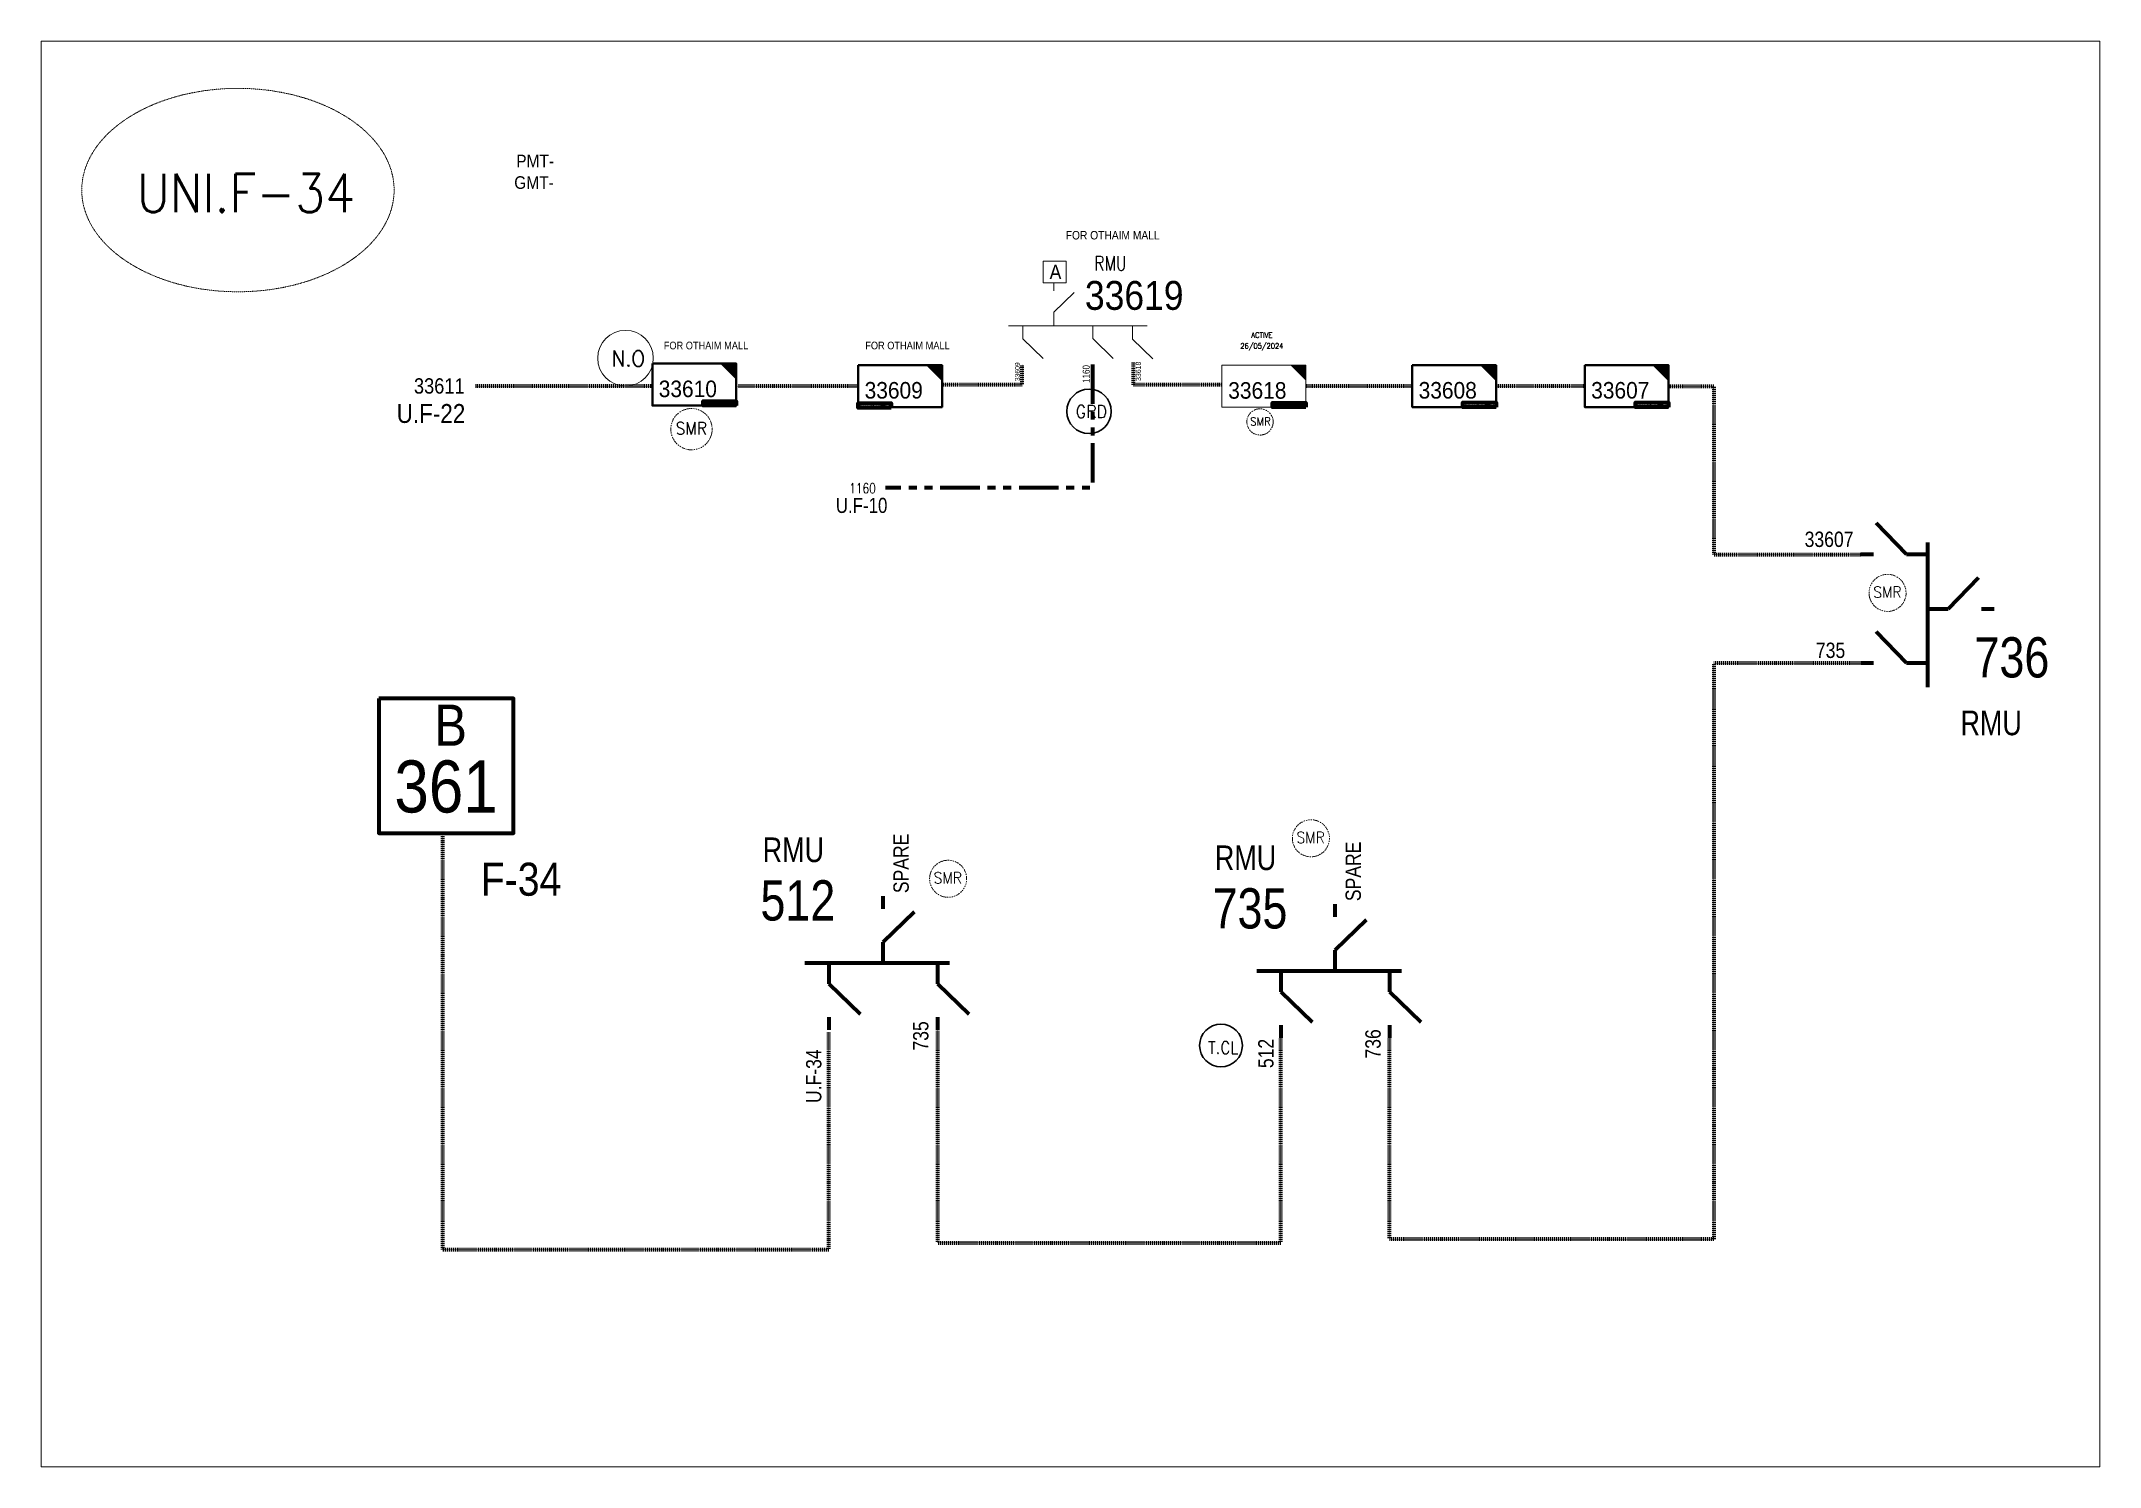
# Model space of a CAD drawing. Header units: metres. Extents: x 65984 to 144644, y -19036 to 23726.
# Drawn here: x 82144 to 83588, y -19036 to -18036 of the extents above; entities that cross this region are included whole.
import ezdxf
from ezdxf.enums import TextEntityAlignment as Align

# ---------------------------------------------------------------- set-up
doc = ezdxf.new("R2010")
doc.units = ezdxf.units.M
doc.header["$MEASUREMENT"] = 0
for name, pattern in [('( Phantom )', [2.5, 1.25, -0.25, 0.25, -0.25, 0.25, -0.25]), ('DGN Style 3', [0.013877, 0, -0.013877]), ('DGN Style 4', [1.6, 0.8, -0.4, 0, -0.4])]:
    doc.linetypes.add(name, pattern=pattern)
doc.layers.get('0').update_dxf_attribs({"color": 95, "lineweight": 40})
for name, color, linetype, lineweight in [('CONTRACTOR NAME', 95, 'Continuous', 40), ('d_eos', 111, 'Continuous', 40), ('d_eos no', 121, 'Continuous', 40), ('d_switch', 95, 'Continuous', 40), ('d_tf no', 6, 'Continuous', 40), ('d_ug cable', 95, 'Continuous', 40), ('d_unit sub', 7, 'Continuous', 40), ('fedr no', 95, 'Continuous', 40), ('GRID STATION  04', 7, 'Continuous', 40), ('Level 37', 7, 'Continuous', 0), ('O H MAIN FEEDER', 4, 'Continuous', 100), ('SW N O', 114, 'Continuous', 30)]:
    doc.layers.add(name, color=color, linetype=linetype, lineweight=lineweight)
doc.styles.add('NASKHF', font='naskhf.shx', dxfattribs={"height": 8})
doc.styles.add('Style-Arial', font='arial.ttf')
doc.styles.add('Style-ENGINEERING', font='ENGINEERING.shx')
doc.styles.add('Style-msdefault', font='msdefault.shx')
doc.styles.add('Style-simplex', font='simplex.shx')
doc.styles.add('Style-STANDARD', font='STANDARD.shx')

msp = doc.modelspace()

# ---------------------------------------------------------------- texts
at = {"layer": 'd_eos no', "color": 7, "linetype": 'Continuous', "lineweight": 13, "style": 'Style-Arial', "width": 0.88}
for s, p in [('PMT-', (82477, -18115.7)), ('GMT-', (82475.6, -18130.8))]:
    msp.add_text(s, height=8.84, dxfattribs=at).set_placement(p, align=Align.TOP_LEFT)
at = {"layer": 'd_eos no', "color": 55, "linetype": 'Continuous', "lineweight": 140, "ltscale": 0.681367, "style": 'Style-msdefault', "width": 0.833333}
msp.add_text('U.F-10', height=10.62, dxfattribs=at).set_placement((82701.3, -18367.1))
at = {"layer": 'd_eos no', "color": 7, "linetype": 'Continuous', "lineweight": 140, "style": 'Style-msdefault', "width": 0.833333}
msp.add_text('736', height=28.25, dxfattribs=at).set_placement((83500.4, -18454.3), align=Align.TOP_LEFT)
at = {"layer": 'd_eos no', "color": 7, "linetype": 'Continuous', "lineweight": 53, "style": 'Style-msdefault', "width": 0.818182}
msp.add_text('RMU', height=17.26, dxfattribs=at).set_placement((83490.6, -18505.8), align=Align.TOP_LEFT)
at = {"layer": 'd_eos no', "color": 2, "linetype": 'Continuous', "lineweight": 53, "style": 'Style-msdefault', "width": 0.818182}
msp.add_text('RMU', height=17.26, dxfattribs=at).set_placement((82650, -18612.1))
at = {"layer": 'd_eos no', "color": 7, "linetype": 'Continuous', "lineweight": 53, "style": 'Style-msdefault', "width": 0.818182}
msp.add_text('RMU', height=17.26, dxfattribs=at).set_placement((82967.3, -18617.7))
at = {"layer": 'd_eos no', "color": 2, "linetype": 'Continuous', "lineweight": 140, "style": 'Style-msdefault', "width": 0.833333}
msp.add_text('512', height=28.25, dxfattribs=at).set_placement((82648.4, -18653.1))
at = {"layer": 'd_eos no', "color": 7, "linetype": 'Continuous', "lineweight": 140, "style": 'Style-msdefault', "width": 0.833333}
msp.add_text('735', height=28.25, dxfattribs=at).set_placement((82965.7, -18658.7))
at = {"layer": 'd_switch', "color": 2, "linetype": 'Continuous', "lineweight": 30, "style": 'Style-msdefault', "width": 0.9}
for height, p in [(5.968, (82928.5, -18169.2)), (5.371, (82639.8, -18246.9)), (5.371, (82781.2, -18246.9))]:
    msp.add_text('FOR OTHAIM MALL', height=height, dxfattribs=at).set_placement(p, align=Align.TOP_RIGHT)
at = {"layer": 'd_switch', "color": 51, "linetype": 'Continuous', "lineweight": 30, "style": 'Style-ENGINEERING', "width": 0.857143}
for s, p in [('33607', (83381.2, -18380.2)), ('735', (83389.1, -18458.1))]:
    msp.add_text(s, height=10.76, dxfattribs=at).set_placement(p, align=Align.TOP_LEFT)
for s, p in [('SPARE', (82741.7, -18592.1)), ('SPARE', (83059, -18597.7)), ('735', (82755.5, -18723.8)), ('736', (83072.9, -18729.4))]:
    msp.add_text(s, height=10.76, rotation=90, dxfattribs=at).set_placement(p, align=Align.TOP_RIGHT)
for s, p in [('512', (82997.7, -18756.7)), ('U.F-34', (82680.4, -18781.2))]:
    msp.add_text(s, height=10.76, rotation=90.0075, dxfattribs=at).set_placement(p, align=Align.TOP_LEFT)
at = {"layer": 'd_switch', "color": 7, "linetype": 'Continuous', "lineweight": 30, "ltscale": 0.649597, "insert": (82827, -18261.4), "char_height": 3.46, "width": 7.516, "attachment_point": 3, "rotation": 90, "style": 'NASKHF'}
msp.add_mtext('\\FENGINEERING;\\H1x;\\W0.857143;33609', dxfattribs=at)
at = {"layer": 'd_switch', "color": 7, "linetype": 'Continuous', "lineweight": 30, "ltscale": 0.660577, "insert": (82911.8, -18260.9), "char_height": 3.56, "width": 7.734, "attachment_point": 3, "rotation": 90, "style": 'NASKHF'}
msp.add_mtext('\\FENGINEERING;\\H1x;\\W0.857143;33618', dxfattribs=at)
at = {"layer": 'd_switch', "color": 7, "linetype": 'Continuous', "lineweight": 30, "ltscale": 0.81, "insert": (82874.5, -18263.3), "char_height": 4.922, "width": 10.693, "attachment_point": 3, "rotation": 90, "style": 'NASKHF'}
msp.add_mtext('\\FENGINEERING;\\H1x;\\W0.857143;1160', dxfattribs=at)
at = {"layer": 'd_tf no', "color": 2, "linetype": 'Continuous', "lineweight": 40, "style": 'Style-msdefault', "width": 0.945946}
msp.add_text('33610', height=11.61, dxfattribs=at).set_placement((82577, -18274.2), align=Align.TOP_LEFT)
at = {"layer": 'd_tf no', "color": 20, "linetype": 'Continuous', "lineweight": 40, "style": 'Style-msdefault', "width": 0.945946}
for s, p in [('33609', (82721.5, -18275.2)), ('33608', (83110.3, -18275.2)), ('33607', (83231.4, -18275.2))]:
    msp.add_text(s, height=11.61, dxfattribs=at).set_placement(p, align=Align.TOP_LEFT)
at = {"layer": 'd_tf no', "color": 2, "linetype": 'Continuous', "lineweight": 13, "style": 'Style-msdefault', "width": 0.945946}
msp.add_text('33618', height=11.61, dxfattribs=at).set_placement((82976.7, -18275.3), align=Align.TOP_LEFT)
at = {"layer": 'd_tf no', "color": 1, "linetype": 'Continuous', "lineweight": 13, "ltscale": 1.453478, "style": 'Style-simplex', "width": 0.909091}
msp.add_text('SMR', height=8.71, dxfattribs=at).set_placement((82599.9, -18307.7), align=Align.MIDDLE_CENTER)
at = {"layer": 'd_tf no', "color": 1, "linetype": 'Continuous', "lineweight": 13, "ltscale": 1.070857, "style": 'Style-simplex', "width": 0.909091}
msp.add_text('SMR', height=5.67, dxfattribs=at).set_placement((82999.3, -18302.9), align=Align.MIDDLE_CENTER)
at = {"layer": 'd_tf no', "color": 1, "linetype": 'Continuous', "lineweight": 13, "ltscale": 1.30813, "style": 'Style-simplex', "width": 0.909091}
for p in [(83439.3, -18422.6), (83034.5, -18594.8), (82779.9, -18623.2)]:
    msp.add_text('SMR', height=7.84, dxfattribs=at).set_placement(p, align=Align.MIDDLE_CENTER)
at = {"layer": 'd_tf no', "color": 111, "linetype": 'Continuous', "lineweight": 13, "insert": (83000.3, -18246.7), "char_height": 3.802, "attachment_point": 5, "line_spacing_factor": 1.2, "style": 'Style-STANDARD'}
msp.add_mtext('\\H1x;\\W0.909091;ACTIVE\\P26/05/2024', dxfattribs=at)
at = {"layer": 'fedr no', "color": 6, "linetype": 'Continuous', "lineweight": 40, "insert": (82287.3, -18142.6), "char_height": 26.86, "attachment_point": 5, "style": 'Style-STANDARD'}
msp.add_mtext('UNI.F-34', dxfattribs=at)
at = {"layer": 'GRID STATION  04', "color": 20, "linetype": 'Continuous', "lineweight": 70, "style": 'Style-msdefault', "width": 0.888889}
for s, height, p in [('B', 28.9, (82419.5, -18530.5)), ('361', 36.55, (82391.5, -18577.3))]:
    msp.add_text(s, height=height, dxfattribs=at).set_placement(p)
at = {"layer": 'GRID STATION  04', "color": 2, "linetype": 'Continuous', "lineweight": 70, "style": 'Style-msdefault', "width": 0.888889}
msp.add_text('F-34', height=23.15, dxfattribs=at).set_placement((82452.1, -18635.7))
at = {"layer": 'GRID STATION  04', "color": 7, "linetype": 'Continuous', "lineweight": 70, "ltscale": 0.646949, "insert": (82405.2, -18283.5), "char_height": 10.764, "attachment_point": 7, "style": 'NASKHF'}
msp.add_mtext('\\Fmsdefault;\\H1x;\\W0.888889;33611', dxfattribs=at)
at = {"layer": 'GRID STATION  04', "color": 55, "linetype": 'Continuous', "lineweight": 70, "ltscale": 0.746751, "insert": (82393.1, -18304.1), "char_height": 13.255, "attachment_point": 7, "style": 'NASKHF'}
msp.add_mtext('\\Fmsdefault;\\H1x;\\W0.888889;U.F-22', dxfattribs=at)
at = {"layer": 'Level 37', "color": 7, "linetype": 'Continuous', "lineweight": 13, "ltscale": 2.025, "style": 'Style-STANDARD', "width": 0.854701}
msp.add_text('RMU', height=10.11, dxfattribs=at).set_placement((82894, -18191.9), align=Align.MIDDLE_CENTER)
at = {"layer": 'Level 37', "color": 7, "linetype": 'Continuous', "lineweight": 13, "ltscale": 2.025, "style": 'Style-Arial', "width": 0.88}
for s, height, p in [('A', 10.1, (82851.3, -18192.9)), ('33619', 20.25, (82876.1, -18204.3))]:
    msp.add_text(s, height=height, dxfattribs=at).set_placement(p, align=Align.TOP_LEFT)
at = {"layer": 'Level 37', "color": 7, "linetype": 'Continuous', "lineweight": 13, "ltscale": 1.611794, "style": 'Style-STANDARD', "width": 0.854701}
msp.add_text('1160', height=7.02, dxfattribs=at).set_placement((82720.1, -18349.8), align=Align.MIDDLE_CENTER)

# ---------------------------------------------------------------- blocks, each defined once
blk = doc.blocks.new('*U987')
at = {"layer": 'd_eos', "color": 7, "linetype": 'Continuous', "lineweight": 211, "ltscale": 0.638341}
for p, q in [((-12.95, 12.1), (-12.95, 14.93)), ((11.34, 12.1), (11.34, 14.92)), ((-12.95, 4.66), (-5.94, 11.45)), ((11.34, 4.66), (18.34, 11.45)), ((-12.95, 0.01), (-12.95, 4.66)), ((11.34, 0.01), (11.34, 4.66)), ((14.01, 0.01), (-18.32, 0.01)), ((-0.8, 0.01), (-0.8, -4.64)), ((-0.8, -4.64), (6.2, -11.44)), ((-0.8, -12.09), (-0.8, -14.91))]:
    blk.add_line(p, q, dxfattribs=at)
blk = doc.blocks.new('SS')
at = {"color": 0, "linetype": 'ByBlock', "lineweight": -2, "flags": 128}
blk.add_lwpolyline([(6.95, 4.25), (10.45, 4.25), (10.45, 0.75)], close=True, dxfattribs=at)
at = {"color": 0, "linetype": 'ByBlock', "lineweight": -2, "extrusion": (0, 0, -1)}
blk.add_solid([(-6.95, 4.25), (-10.45, 4.25), (-10.45, 0.75)], dxfattribs=at)
at = {"color": 0, "linetype": 'ByBlock', "lineweight": -2}
blk.add_3dface([(-9.55, 4.25), (10.45, 4.25), (10.45, -5.75), (-9.55, -5.75)], dxfattribs=at)
blk = doc.blocks.new('*U994')
at = {"layer": 'CONTRACTOR NAME', "color": 140, "lineweight": 211, "ltscale": 0.498271, "flags": 128}
for points in [[(1.71, -0.49), (-3.71, -0.49), (-3.71, 0.49), (1.71, 0.49)], [(3.71, -0.49), (1.71, -0.49), (1.71, 0.49), (3.71, 0.49)]]:
    blk.add_lwpolyline(points, close=True, dxfattribs=at)
at = {"layer": 'CONTRACTOR NAME', "color": 140, "lineweight": 211, "style": 'Style-msdefault', "width": 0.945946}
for s, height, p in [('2017.08.10', 0.683, (-3.48, 0.35)), ('BDC', 0.572, (2.05, 0.29))]:
    blk.add_text(s, height=height, dxfattribs=at).set_placement(p, align=Align.TOP_LEFT)
blk = doc.blocks.new('*U4088')
at = {"layer": 'SW N O', "color": 2}
blk.add_circle((0, 0), 16.8, dxfattribs=at)
at = {"layer": 'SW N O', "color": 2, "style": 'Style-STANDARD'}
blk.add_text('GRD', height=9.6, dxfattribs=at).set_placement((1.7, -0.2), align=Align.MIDDLE_CENTER)
blk = doc.blocks.new('*U3842')
at = {"layer": 'SW N O', "color": 1}
blk.add_circle((0, 0), 16.8, dxfattribs=at)
at = {"layer": 'SW N O', "color": 1, "insert": (1.7, -1.8), "char_height": 9.6, "attachment_point": 5, "line_spacing_factor": 0.6, "style": 'Style-STANDARD'}
blk.add_mtext('T.CL', dxfattribs=at)
blk = doc.blocks.new('*U4137')
at = {"layer": 'SW N O', "color": 3, "lineweight": 13}
blk.add_circle((0, 0), 16.8, dxfattribs=at)
at = {"layer": 'SW N O', "color": 3, "lineweight": 13, "style": 'Style-STANDARD'}
blk.add_text('N.O', height=9.6, dxfattribs=at).set_placement((1.7, -0.2), align=Align.MIDDLE_CENTER)

# ---------------------------------------------------------------- linework, layer by layer
at = {"layer": 'd_eos', "color": 7, "linetype": 'Continuous', "lineweight": 13, "ltscale": 0.969163}
for p, q in [((82854.4, -18211.2), (82854.4, -18205.5)), ((82854.4, -18226.3), (82868.6, -18212.5)), ((82854.4, -18235.7), (82854.4, -18226.3)), ((82919.7, -18235.7), (82822.5, -18235.7)), ((82832.5, -18245), (82846.7, -18258.8)), ((82832.6, -18235.7), (82832.6, -18245.1)), ((82881.7, -18235.5), (82881.7, -18244.9)), ((82881.8, -18245), (82895.9, -18258.7)), ((82909.6, -18235.7), (82909.6, -18245.1)), ((82909.6, -18245.2), (82923.8, -18259))]:
    msp.add_line(p, q, dxfattribs=at)
at = {"layer": 'd_ug cable', "color": 20, "linetype": 'DGN Style 3', "lineweight": 100}
for p, q in [((82910, -18261.6), (82910, -18277.2)), ((82832, -18277.2), (82832, -18263.2)), ((82717, -18278.1), (82632.4, -18278.1)), ((82832, -18277.2), (82776.9, -18277.2)), ((82972.5, -18277.2), (82910, -18277.2)), ((83105.8, -18278.1), (83031.1, -18278.1)), ((83226.9, -18278.1), (83164.7, -18278.1))]:
    msp.add_line(p, q, dxfattribs=at)
at = {"layer": 'd_ug cable', "color": 94, "linetype": 'DGN Style 3', "lineweight": 100}
msp.add_line((82572.6, -18278.1), (82448.4, -18278.1), dxfattribs=at)
at = {"layer": 'd_ug cable', "color": 7, "linetype": 'Continuous', "lineweight": 0, "flags": 128}
msp.add_lwpolyline([(82846.7, -18205.5), (82863, -18205.5), (82863, -18190.5), (82846.7, -18190.5)], close=True, dxfattribs=at)
at = {"layer": 'd_ug cable', "color": 11, "linetype": '( Phantom )', "lineweight": 140, "ltscale": 22.099486, "flags": 128}
msp.add_lwpolyline([(82881.5, -18262.9), (82881.5, -18349.4), (82736.2, -18349.4)], dxfattribs=at)
at = {"layer": 'd_ug cable', "color": 20, "linetype": 'DGN Style 3', "lineweight": 100, "flags": 128}
for points in [[(83285.7, -18278.1), (83317.5, -18278.1), (83317.5, -18396.2), (83420.6, -18396.2)], [(83420.6, -18472.4), (83317.5, -18472.4), (83317.5, -18876.8), (83089.9, -18876.8), (83089.9, -18735.4)], [(82425.2, -18593.6), (82425.2, -18884), (82696.4, -18884), (82696.4, -18731.5)], [(82772.6, -18729.2), (82772.6, -18879.4), (83013.7, -18879.4), (83013.7, -18735.4)]]:
    msp.add_lwpolyline(points, dxfattribs=at)
at = {"layer": 'd_ug cable', "color": 2, "linetype": 'DGN Style 4', "lineweight": 13}
for centre, radius in [((82600, -18308.3), 14.5), ((82999, -18303.2), 9.23), ((83439.4, -18423.2), 13), ((83034.7, -18595.4), 13), ((82780.1, -18623.8), 13)]:
    msp.add_circle(centre, radius, dxfattribs=at)
at = {"layer": 'fedr no', "color": 82, "linetype": 'DGN Style 3', "lineweight": 13, "true_color": 0x1dc70e}
msp.add_ellipse((82281.7, -18140.5), major_axis=(109.6, 0), ratio=0.651175, dxfattribs=at)
at = {"layer": 'GRID STATION  04', "color": 20, "linetype": 'Continuous', "lineweight": 70, "ltscale": 3.408873, "flags": 128}
msp.add_lwpolyline([(82380.6, -18497.3), (82380.6, -18591.8), (82475.1, -18591.8), (82475.1, -18497.3)], close=True, dxfattribs=at)
at = {"layer": 'O H MAIN FEEDER', "color": 140, "lineweight": 13, "ltscale": 0.498271, "flags": 128}
msp.add_lwpolyline([(82143.6, -18036), (83588.4, -18036), (83588.4, -19036.5), (82143.6, -19036.5)], close=True, dxfattribs=at)

# ---------------------------------------------------------------- block references
at = {"layer": 'CONTRACTOR NAME', "color": 140, "lineweight": 211, "ltscale": 0.498271, "xscale": 3.138428376721003, "yscale": 3.138428376721003, "zscale": 3.138428376721003}
for p in [(82619.8, -18290.2), (82728.6, -18291.7), (83019.4, -18291.3), (83153, -18291.2), (83274.1, -18291.2)]:
    msp.add_blockref('*U994', p, dxfattribs=at)
at = {"layer": 'd_eos', "color": 7, "linetype": 'Continuous', "lineweight": 211, "ltscale": 2.003388, "xscale": 3.138428376721004, "yscale": 3.138428376721004, "zscale": 3.138428376721004, "rotation": 89.99999999999635}
msp.add_blockref('*U987', (83467.4, -18431.8), dxfattribs=at)
at = {"layer": 'd_eos', "color": 7, "linetype": 'Continuous', "lineweight": 211, "ltscale": 2.003388, "extrusion": (0, 0, -1), "xscale": 3.138428376721003, "yscale": 3.138428376721003, "zscale": 3.138428376721003, "rotation": 180.0000000000001}
for p in [(-82737, -18682.9), (-83054.3, -18688.5)]:
    msp.add_blockref('*U987', p, dxfattribs=at)
at = {"layer": 'd_tf no', "color": 2, "linetype": 'Continuous', "lineweight": 13, "xscale": 2.941251702400039, "yscale": 2.941251702400039, "zscale": 1.470625851200019}
msp.add_blockref('SS', (83000.3, -18275.9), dxfattribs=at)
at = {"layer": 'd_unit sub', "color": 2, "linetype": 'Continuous', "lineweight": 40, "xscale": 2.941251702400039, "yscale": 2.941251702400039, "zscale": 1.470625851200019}
msp.add_blockref('SS', (82600.7, -18274.8), dxfattribs=at)
at = {"layer": 'd_unit sub', "color": 20, "linetype": 'Continuous', "lineweight": 40, "xscale": 2.941251702400039, "yscale": 2.941251702400039, "zscale": 1.470625851200019}
for p in [(82745.1, -18275.9), (83133.9, -18275.9), (83255, -18275.9)]:
    msp.add_blockref('SS', p, dxfattribs=at)
at = {"layer": 'SW N O', "color": 3, "lineweight": 13, "xscale": 1.161573447934933, "yscale": 1.161573447934933, "zscale": 1.161573447934933, "rotation": 359.9999999999999}
msp.add_blockref('*U4137', (82553.7, -18258.5), dxfattribs=at)
at = {"layer": 'SW N O', "color": 2, "xscale": 0.9260543774847289, "yscale": 0.9260543774847289, "zscale": 0.9260543774847289}
msp.add_blockref('*U4088', (82879, -18295.8), dxfattribs=at)
at = {"layer": 'SW N O', "color": 1, "xscale": 0.8941037983761522, "yscale": 0.8941037983761522, "zscale": 0.8941037983761522}
msp.add_blockref('*U3842', (82971.6, -18740.8), dxfattribs=at)

msp.set_redraw_order([(e.dxf.handle, doc.entitydb.next_handle()) for e in msp.query("TEXT MTEXT ATTDEF DIMENSION ARC_DIMENSION")])  # texts and dimensions are drawn at this point

doc.saveas('drawing.dxf')
